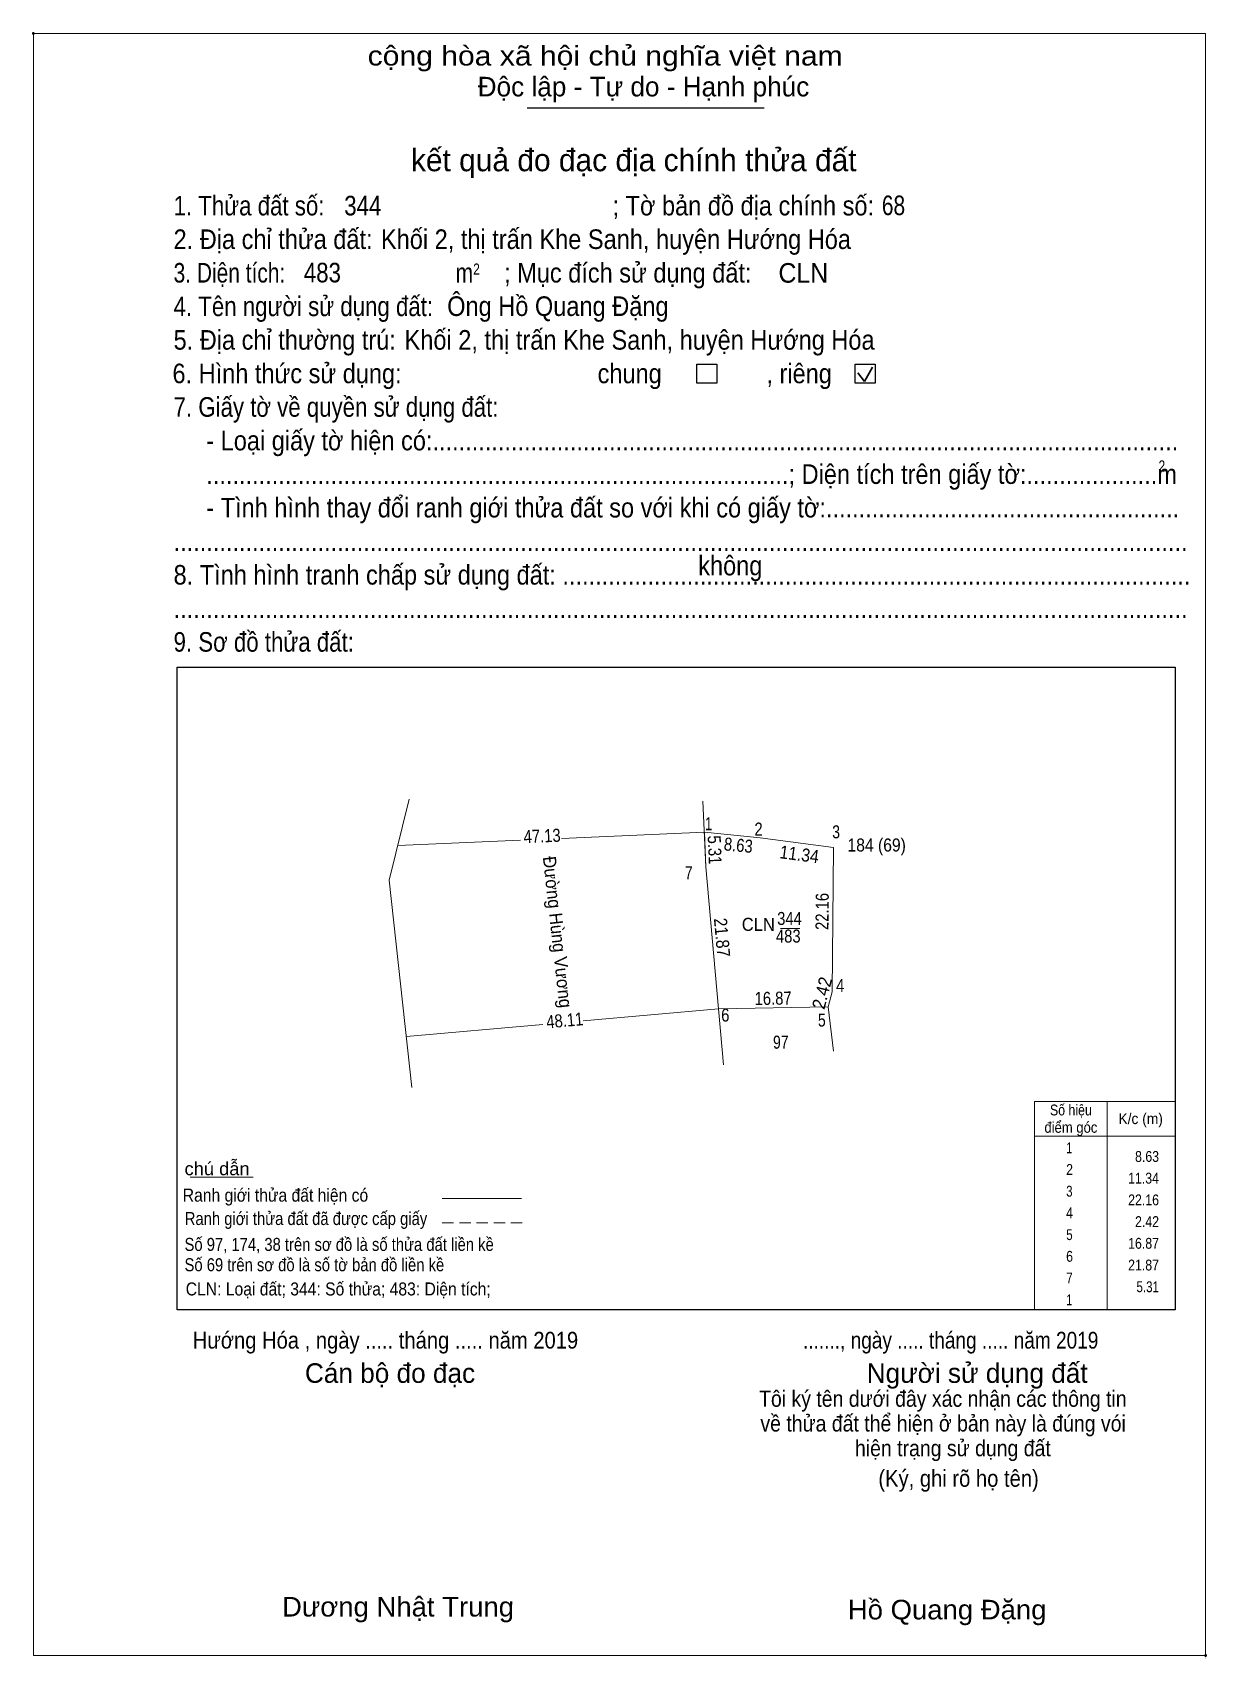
# Model space of a CAD drawing. Header units: metres. Extents: x 551018 to 552101, y 1839416 to 1840011.
# Drawn here: x 551018.1 to 551288.6, y 1839636.6 to 1840010.9 of the extents above; entities that cross this region are included whole.
import ezdxf
from ezdxf.enums import TextEntityAlignment as Align

# ---------------------------------------------------------------- set-up
doc = ezdxf.new("R2010")
doc.units = ezdxf.units.M
doc.header["$LTSCALE"] = 0.88
doc.header["$PDMODE"] = 32
doc.header["$PDSIZE"] = 0.44
for name, pattern in [('DOTTED', [1.5, 0.3, -1.2]), ('MEDIUM_DASHED', [4.5, 3, -1.5]), ('SHORT_DASHED', [2.7, 1.5, -1.2])]:
    doc.linetypes.add(name, pattern=pattern)
for name, color, linetype, lineweight in [('1', 7, 'DOTTED', 13), ('17', 7, 'Continuous', 13), ('2', 7, 'SHORT_DASHED', 13), ('28', 7, 'Continuous', 13), ('49', 7, 'Continuous', 13), ('6', 7, 'Continuous', 13), ('63', 7, 'Continuous', 13)]:
    doc.layers.add(name, color=color, linetype=linetype, lineweight=lineweight)

msp = doc.modelspace()

# ---------------------------------------------------------------- texts
at = {"layer": '1'}
for s, width, p in [('184 (69)', 0.9, (551212.58, 1839822.38)), ('344', 0.85, (551192.505, 1839805.46)), ('CLN', 0.95, (551185.315, 1839804.11)), ('483', 0.85, (551192.215, 1839801.41)), ('97', 0.8, (551190.49, 1839776.98))]:
    msp.add_text(s, height=3, dxfattribs=dict(at, width=width)).set_placement(p, align=Align.CENTER)
at = {"layer": '2'}
for s, height, width, p in [('cộng hòa xã hội chủ nghĩa việt nam', 4.507, 1.15, (551095.32, 1840003.35)), ('1. Thửa đất số:', 4.507, 0.85, (551050.61, 1839968.84)), ('344', 4.51, 0.85, (551089.92, 1839968.84)), ('; Tờ bản đồ địa chính số:', 4.507, 0.9, (551151.73, 1839968.84)), ('68', 4.51, 0.8, (551213.77, 1839968.9)), ('2. Địa chỉ thửa đất:', 4.507, 0.9, (551050.61, 1839961.11)), ('Khối 2, thị trấn Khe Sanh, huyện Hướng Hóa', 4.51, 0.9, (551098.38, 1839961.11)), ('3. Diện tích:', 4.507, 0.8, (551050.61, 1839953.38)), ('483', 4.51, 0.85, (551080.61, 1839953.42)), ('2', 2.575, 0.8, (551119.63, 1839955.19)), ('; Mục đích sử dụng đất:', 4.507, 0.9, (551126.75, 1839953.38)), ('CLN', 4.51, 0.95, (551189.95, 1839953.35)), ('m', 4.507, 0.8, (551115.58, 1839953.38)), ('4. Tên người sử dụng đất:', 4.507, 0.85, (551050.61, 1839945.66)), ('Ông Hồ Quang Đặng', 4.51, 0.9, (551113.64, 1839945.69)), ('5. Địa chỉ thường trú:', 4.507, 0.9, (551050.61, 1839937.93)), ('Khối 2, thị trấn Khe Sanh, huyện Hướng Hóa', 4.51, 0.9, (551103.82, 1839937.93)), ('6. Hình thức sử dụng:', 4.507, 0.9, (551050.35, 1839930.2)), ('chung                , riêng', 4.507, 0.9, (551148.29, 1839930.2)), ('7. Giấy tờ về quyền sử dụng đất:', 4.507, 0.85, (551050.61, 1839922.48)), ('     - Loại giấy tờ hiện có:..................................................................................................................', 4.507, 0.9, (551050.61, 1839914.75)), ('     .........................................................................................; Diện tích trên giấy tờ:....................m', 4.507, 0.9, (551050.61, 1839907.02)), ('2', 2.575, 0.8, (551277.52, 1839909.86)), ('     - Tình hình thay đổi ranh giới thửa đất so với khi có giấy tờ:......................................................', 4.507, 0.9, (551050.61, 1839899.3)), ('...........................................................................................................................................................', 4.507, 0.9, (551050.61, 1839891.57)), ('không', 4.507, 0.9, (551171.47, 1839885.97)), ('8. Tình hình tranh chấp sử dụng đất: ................................................................................................', 4.507, 0.9, (551050.61, 1839883.84)), ('...........................................................................................................................................................', 4.507, 0.9, (551050.61, 1839876.12)), ('9. Sơ đồ thửa đất:', 4.507, 0.85, (551050.61, 1839868.39)), ('Hướng Hóa , ngày ..... tháng ..... năm 2019', 3.86, 0.9, (551055.02, 1839707.93)), ('......., ngày ..... tháng ..... năm 2019', 3.86, 0.85, (551195.61, 1839707.93)), ('(Ký, ghi rõ họ tên)', 3.863, 0.9, (551212.97, 1839676.12)), ('Dương Nhật Trung', 4.51, 1.05, (551075.59, 1839646.24)), ('Hồ Quang Đặng', 4.51, 1.05, (551205.93, 1839645.58))]:
    msp.add_text(s, height=height, dxfattribs=dict(at, width=width)).set_placement(p)
for s, p in [('Độc lập - Tự do - Hạnh phúc', (551120.66, 1839996.24)), ('Cán bộ đo đạc', (551080.87, 1839700.04)), ('Người sử dụng đất', (551210.29, 1839700.04))]:
    msp.add_text(s, height=4.507, dxfattribs=at).set_placement(p)
for s, height, p in [('kết quả đo đạc địa chính thửa đất', 5.151, (551156.615, 1839979.01)), ('.', 1.288, (551288.3172, 1839636.58))]:
    msp.add_text(s, height=height, dxfattribs=at).set_placement(p, align=Align.CENTER)
at = {"layer": '2', "width": 0.9}
for s, p in [('Tôi ký tên dưới đây xác nhận các thông tin', (551227.82, 1839694.53)), ('về thửa đất thể hiện ở bản này là đúng vói', (551227.885, 1839688.84)), ('hiện trạng sử dụng đất', (551230.135, 1839683.14))]:
    msp.add_text(s, height=3.724, dxfattribs=at).set_placement(p, align=Align.CENTER)
at = {"layer": '6'}
for s, width, p in [('chú dẫn', 1.05, (551053.14, 1839747.85)), ('Ranh giới thửa đất hiện có ', 0.9, (551052.72, 1839741.76)), ('Ranh giới thửa đất đã được cấp giấy', 0.85, (551053.18, 1839736.38)), ('Số 97, 174, 38 trên sơ đồ là số thửa đất liền kề', 0.85, (551053.13, 1839730.42)), ('Số 69 trên sơ đồ là số tờ bản đồ liền kề', 0.85, (551053.13, 1839725.74)), ('CLN: Loại đất; 344: Số thửa; 483: Diện tích;', 0.9, (551053.41, 1839720.16))]:
    msp.add_text(s, height=3, dxfattribs=dict(at, width=width)).set_placement(p)
at = {"layer": '63'}
for s, height, width, p in [(' 1', 3, 0.75, (551174.71, 1839827.28)), (' 2', 3, 0.85, (551186.32, 1839826.04)), (' 3', 3, 0.8, (551204.13, 1839825.41)), (' 7', 3, 0.8, (551170.17, 1839815.96)), (' 4', 3, 0.85, (551205.12, 1839790.01)), (' 6', 3, 0.85, (551178.66, 1839783.22)), (' 5', 3, 0.8, (551200.84, 1839782.08)), ('8.63', 2.5, 0.85, (551277.63, 1839750.92)), ('11.34', 2.5, 0.85, (551277.61, 1839745.92)), ('22.16', 2.5, 0.85, (551277.62, 1839740.92)), ('2.42', 2.5, 0.85, (551277.63, 1839735.92)), ('16.87', 2.5, 0.85, (551277.62, 1839730.92)), ('21.87', 2.5, 0.85, (551277.62, 1839725.92)), ('5.31', 2.5, 0.8, (551277.62, 1839720.92))]:
    msp.add_text(s, height=height, dxfattribs=dict(at, width=width)).set_placement(p, align=Align.RIGHT)
for s, rotation, width, p in [('47.13', 2.493, 0.85, (551135.5748, 1839824.4687)), ('5.31', 272.48, 0.85, (551173.7816, 1839822.6899)), ('8.63', 354.481, 0.85, (551180.5807, 1839822.3495)), ('11.34', 352.499, 0.9, (551194.5742, 1839820.2656)), ('Đường Hùng Vương', 276.295, 0.95, (551137.5899, 1839803.6745)), ('22.16', 89.483, 0.85, (551201.5094, 1839808.5665)), ('21.87', 275.064, 0.9, (551175.4715, 1839802.4524)), ('2.42', 75.619, 0.95, (551201.4427, 1839789.4374)), ('16.87', 0.951, 0.85, (551188.7501, 1839787.0919)), ('48.11', 5.068, 0.85, (551140.8575, 1839782.022))]:
    msp.add_text(s, height=3, rotation=rotation, dxfattribs=dict(at, width=width)).set_placement(p, align=Align.CENTER)
for s, width, p in [('Số hiệu', 0.85, (551257.32, 1839761.62)), ('điểm góc', 0.9, (551257.32, 1839757.62)), ('K/c (m)', 0.95, (551273.4, 1839759.62)), (' 1', 0.75, (551256.605, 1839752.92)), (' 2', 0.85, (551256.62, 1839747.92)), (' 3', 0.8, (551256.6, 1839742.92)), (' 4', 0.85, (551256.605, 1839737.92)), (' 5', 0.8, (551256.62, 1839732.92)), (' 6', 0.85, (551256.62, 1839727.92)), (' 7', 0.8, (551256.62, 1839722.92)), (' 1', 0.75, (551256.605, 1839717.92))]:
    msp.add_text(s, height=2.5, dxfattribs=dict(at, width=width)).set_placement(p, align=Align.CENTER)

# ---------------------------------------------------------------- linework, layer by layer
at = {"layer": '1', "linetype": 'Continuous'}
msp.add_lwpolyline([(551104.88, 1839834.41), (551100.26, 1839815.76), (551105.53, 1839768.06)], dxfattribs=at)
msp.add_lwpolyline([(551172.88, 1839826.8), (551185.76, 1839825.56), (551202.62, 1839823.34), (551202.32, 1839790.1), (551201.42, 1839786.59), (551176.12, 1839786.17), (551173.22, 1839818.84)], close=True, dxfattribs=at)
at = {"layer": '17'}
msp.add_line((551054.46, 1839747.43), (551068.94, 1839747.43), dxfattribs=at)
at = {"layer": '2', "linetype": 'Continuous', "lineweight": 25}
for p, q in [((551132.05, 1839993.61), (551186.66, 1839993.61)), ((551051.44, 1839864.82), (551281.31, 1839864.82)), ((551281.31, 1839864.82), (551281.31, 1839716.86))]:
    msp.add_line(p, q, dxfattribs=at)
at = {"layer": '2', "linetype": 'Continuous', "lineweight": 35}
for p, q in [((551208.21, 1839932.57), (551209.75, 1839930.57)), ((551209.75, 1839930.57), (551211.62, 1839933.92))]:
    msp.add_line(p, q, dxfattribs=at)
at = {"layer": '2', "linetype": 'Continuous'}
msp.add_line((551100.26, 1839815.76), (551104.88, 1839834.41), dxfattribs=at)
msp.add_lwpolyline([(551018.33, 1840010.73), (551288.34, 1840010.73), (551288.34, 1839637.27), (551018.33, 1839637.27)], close=True, dxfattribs=at)
at = {"layer": '2', "linetype": 'Continuous', "lineweight": 25}
for points in [[(551171.12, 1839934.56), (551175.76, 1839934.56), (551175.76, 1839930.24), (551171.12, 1839930.24)], [(551207.61, 1839934.56), (551212.25, 1839934.56), (551212.25, 1839930.24), (551207.61, 1839930.24)]]:
    msp.add_lwpolyline(points, close=True, dxfattribs=at)
msp.add_lwpolyline([(551281.31, 1839716.86), (551051.44, 1839716.86), (551051.44, 1839864.82)], dxfattribs=at)
at = {"layer": '2'}
for p in [(551018.33, 1840010.73), (551288.34, 1839637.27)]:
    msp.add_point(p, dxfattribs=at)
at = {"layer": '28'}
msp.add_lwpolyline([(551172.88, 1839826.8), (551185.76, 1839825.56), (551202.62, 1839823.34)], dxfattribs=at)
at = {"layer": '49'}
msp.add_lwpolyline([(551177.26, 1839773.3), (551173.22, 1839818.84), (551172.56, 1839833.99)], dxfattribs=at)
at = {"layer": '6'}
msp.add_line((551112.5, 1839742.51), (551130.78, 1839742.51), dxfattribs=at)
at = {"layer": '6', "linetype": 'MEDIUM_DASHED'}
msp.add_line((551112.48, 1839736.88), (551130.88, 1839736.88), dxfattribs=at)
at = {"layer": '63'}
for p, q in [((551139.98, 1839825.38), (551172.88, 1839826.8)), ((551102.24, 1839823.73), (551130.56, 1839824.96)), ((551190.42, 1839804.66), (551194.88, 1839804.66)), ((551145, 1839783.41), (551176.12, 1839786.17)), ((551176.12, 1839786.17), (551201.42, 1839786.59)), ((551104.24, 1839779.8), (551135.68, 1839782.58)), ((551265.71, 1839764.86), (551265.71, 1839716.86)), ((551265.71, 1839764.86), (551265.71, 1839716.86)), ((551248.91, 1839756.86), (551281.31, 1839756.86))]:
    msp.add_line(p, q, dxfattribs=at)
msp.add_lwpolyline([(551202.62, 1839823.34), (551202.32, 1839790.1), (551201.42, 1839786.59), (551202.61, 1839776.42)], dxfattribs=at)
msp.add_lwpolyline([(551248.91, 1839764.86), (551281.31, 1839764.86), (551281.31, 1839716.86), (551248.91, 1839716.86)], close=True, dxfattribs=at)

msp.set_redraw_order([(e.dxf.handle, doc.entitydb.next_handle()) for e in msp.query("TEXT MTEXT ATTDEF DIMENSION ARC_DIMENSION")])  # texts and dimensions are drawn at this point

doc.saveas('drawing.dxf')
